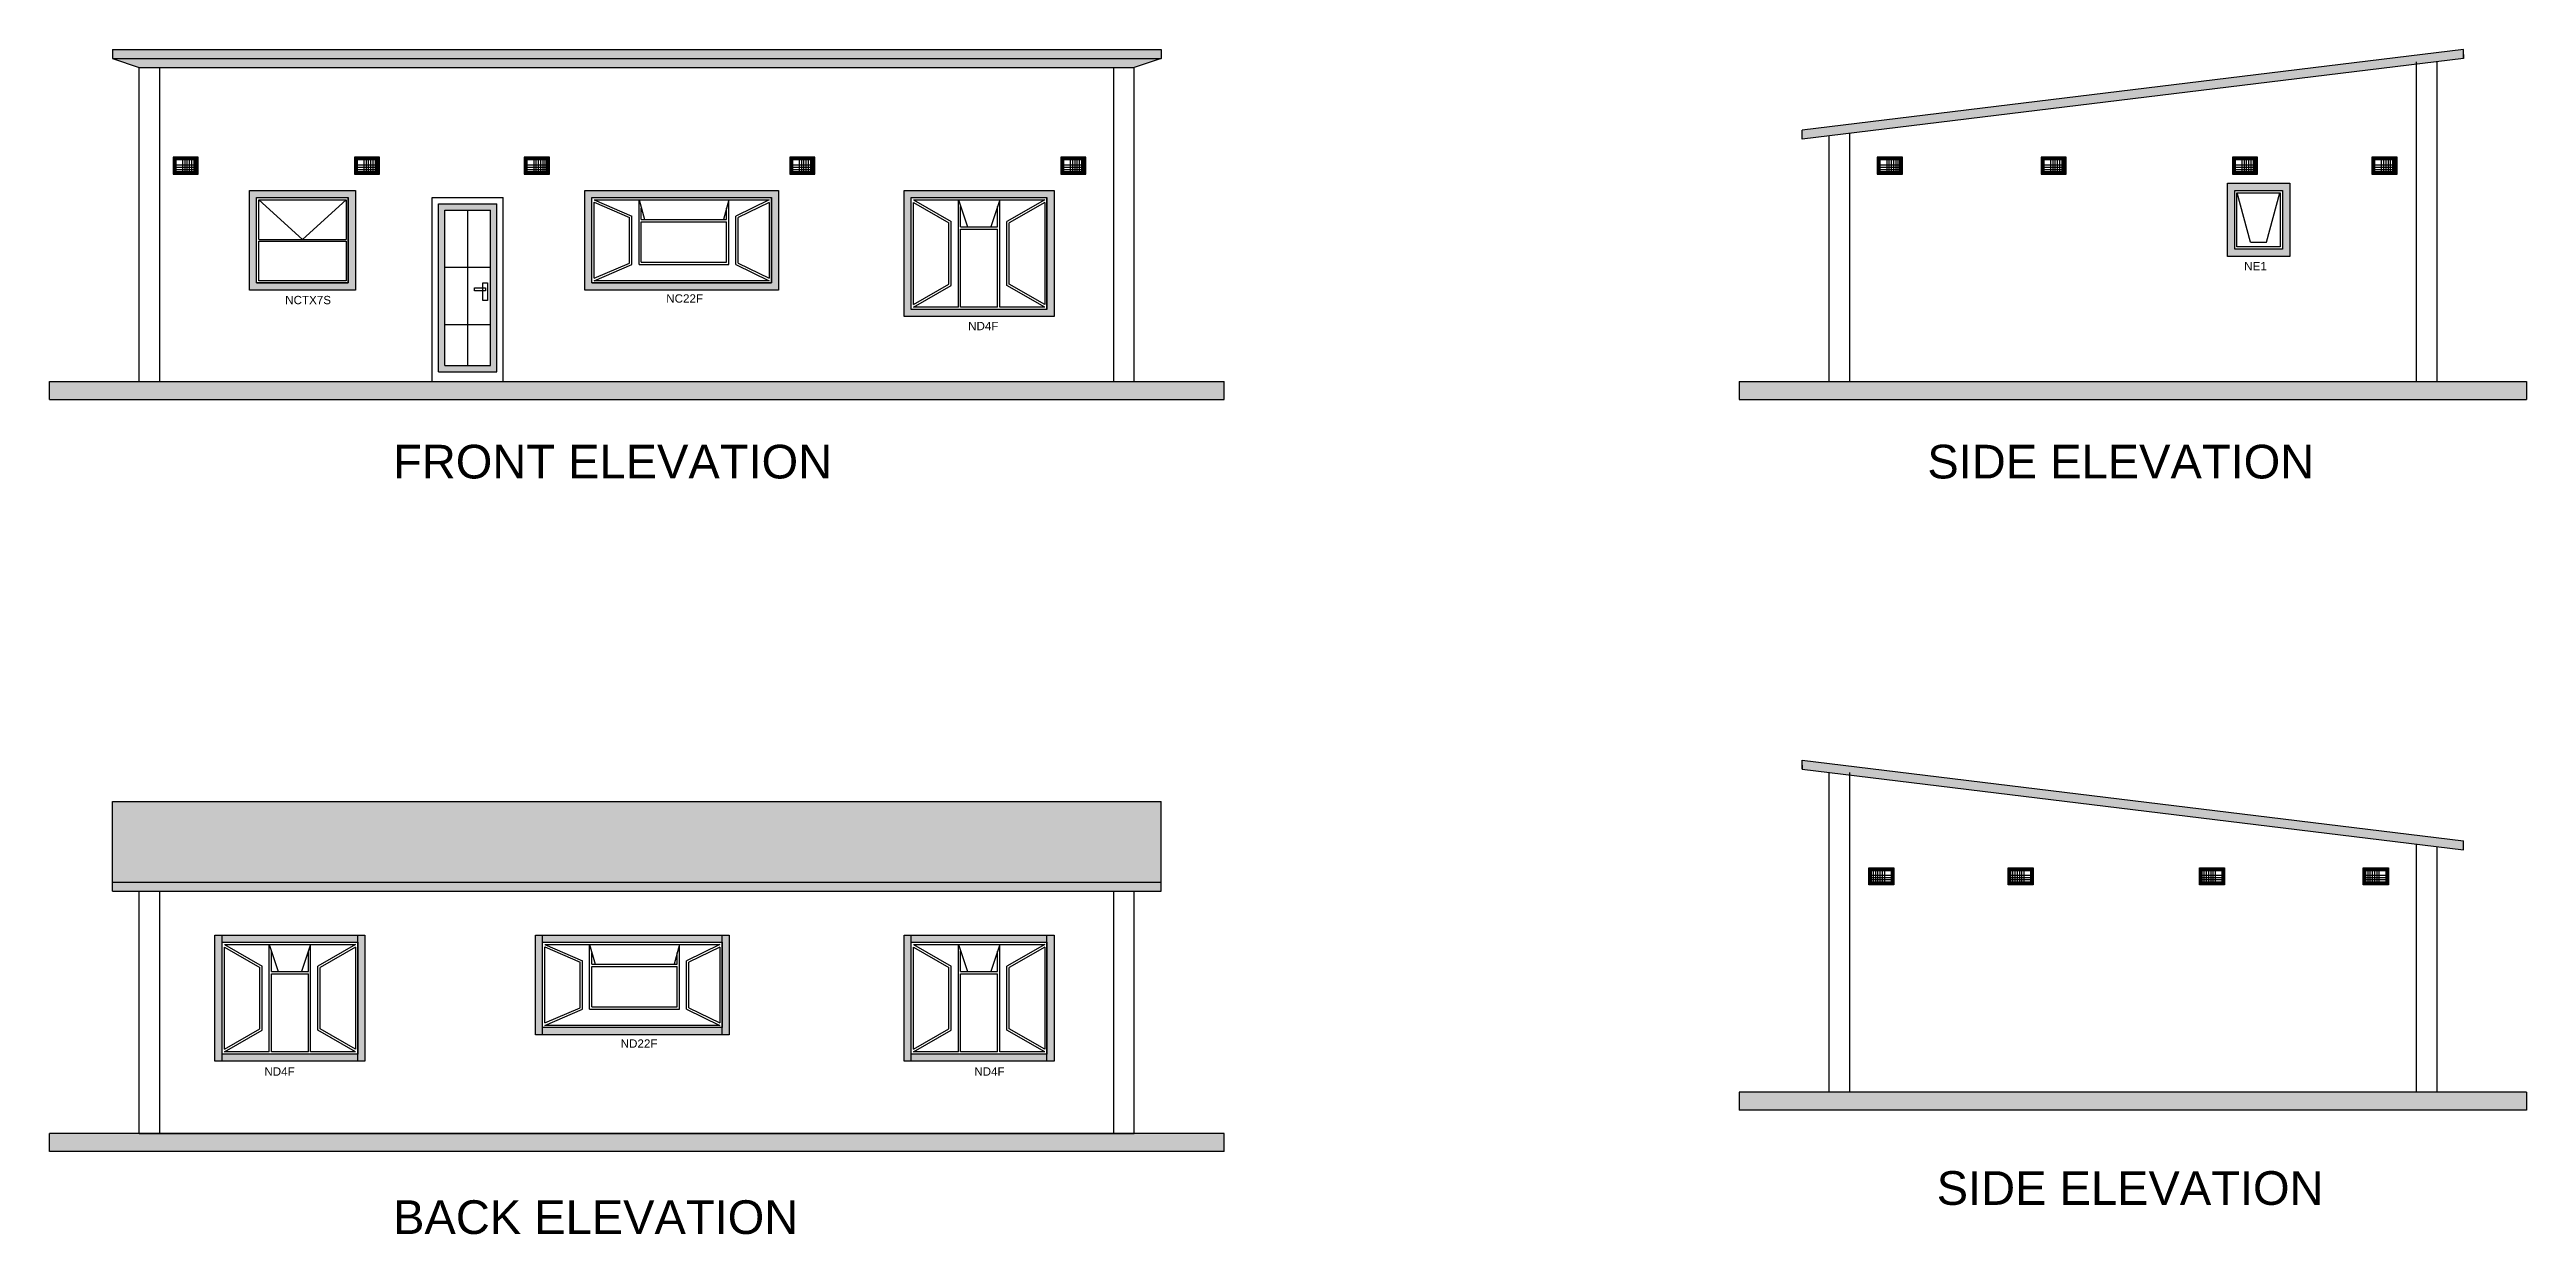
# Model space of a CAD drawing. Header units: millimetres. Extents: x 5556507 to 5811433, y 7824531 to 7923252.
# Drawn here: x 5661789 to 5689386, y 7903103 to 7916304 of the extents above; entities that cross this region are included whole.
import ezdxf

# ---------------------------------------------------------------- set-up
doc = ezdxf.new("R2010")
doc.units = ezdxf.units.MM
for name, color, linetype in [('blocks', 31, 'Continuous'), ('text', 8, 'Continuous'), ('wall hatch', 252, 'Continuous'), ('windows', 22, 'Continuous')]:
    doc.layers.add(name, color=color, linetype=linetype)
doc.styles.get("Standard").update_dxf_attribs({"font": 'arial.ttf'})
pattern_1 = [(50, (56615.24, -1e-08), (182.184669, -15.9390855), [19.05, -209.55]), (355, (56615.24, -1e-08), (-35.2434214, 191.0568452), [15.24, -167.640584]), (100.4514447, (56630.42, -1.33), (146.941247, 175.117752), [16.1900088, -178.0902446]), (46.1842, (56615.24, 50.8), (271.079041, -42.042328), [28.575, -314.325]), (96.6355576, (56637.83, 47.3), (237.404134, 247.4261246), [24.285023, -267.135608]), (351.1841512, (56615.24, 50.8), (237.404134, 247.4261246), [22.859967, -251.459732]), (21, (56640.64, 38.1), (151.6143913, -102.2651982), [19.05, -209.55]), (326, (56640.64, 38.1), (61.8020283, 184.187966), [15.24, -167.64]), (71.451445, (56653.27, 29.58), (213.4164193, 81.922769), [16.1900088, -178.0899376]), (37.5, (56615.237, -1e-08), (3.08860325, 84.55503887), [0, -165.608, 0, -170.18, 0, -168.275]), (7.5, (56615.24, -1e-08), (66.8196625, 100.1805748), [0, -97.028, 0, -161.798, 0, -64.135]), (327.5, (56558.595, -1e-08), (135.59059517, -5.728744), [0, -63.5, 0, -198.12, 0, -262.89]), (317.5, (56533.2, -1e-08), (148.1291814, 25.426491), [0, -82.55, 0, -131.572, 0, -186.69])]

msp = doc.modelspace()

# ---------------------------------------------------------------- texts
at = {"layer": 'text'}
for s, height, p in [('NE1', 92.636, (5686241.241, 7913844.404)), ('NCTX7S', 92.636, (5664414.579, 7913467.313)), ('NC22F', 92.636, (5668659.947, 7913484.624)), ('ND4F', 92.636, (5672023.358, 7913177.72)), ('FRONT ELEVATION', 375.19448, (5665616.373, 7911525.855)), ('SIDE ELEVATION', 375.19448, (5682711.143, 7911525.855)), ('ND22F', 92.636, (5668152.339, 7905183.616)), ('ND4F', 92.636, (5664182.368, 7904872.531)), ('ND4F', 92.636, (5672092.404, 7904872.531)), ('SIDE ELEVATION', 375.19448, (5682815.36, 7903433.021)), ('BACK ELEVATION', 375.19448, (5665616.373, 7903108.563))]:
    msp.add_text(s, height=height, dxfattribs=at).set_placement(p)

# ---------------------------------------------------------------- blocks, each defined once
blk = doc.blocks.new('NCTX7S')
at = {"layer": 'windows'}
for p, q in [((511, 483.3), (25, 925)), ((511, 483.3), (997, 925)), ((25, 483.3), (997, 483.3)), ((25, 466.7), (997, 466.7))]:
    blk.add_line(p, q, dxfattribs=at)
blk.add_lwpolyline([(0, 950), (1022, 950), (1022, 0), (0, 0)], close=True, dxfattribs=at)
for points in [[(25, 483.3), (25, 925), (997, 925), (997, 483.3)], [(997, 466.7), (997, 25), (25, 25), (25, 466.7)]]:
    blk.add_lwpolyline(points, dxfattribs=at)
blk = doc.blocks.new('NC22F')
at = {"layer": 'windows'}
for p, q in [((25, 925), (445, 745)), ((25, 898), (420, 729)), ((525, 205), (525, 925)), ((525, 925), (585, 705)), ((550, 705), (550, 833)), ((1525, 925), (1465, 705)), ((1500, 705), (1500, 833)), ((1525, 205), (1525, 925)), ((1975, 925), (1605, 745)), ((1975, 897), (1630, 729)), ((420, 221), (420, 729)), ((445, 205), (445, 745)), ((550, 705), (1500, 705)), ((550, 230), (550, 680)), ((550, 680), (1500, 680)), ((1500, 230), (1500, 680)), ((1605, 205), (1605, 745)), ((1630, 221), (1630, 729)), ((25, 52), (420, 221)), ((25, 25), (445, 205)), ((525, 205), (1525, 205)), ((550, 230), (1500, 230)), ((1605, 205), (1975, 25)), ((1630, 221), (1975, 53))]:
    blk.add_line(p, q, dxfattribs=at)
blk.add_lwpolyline([(0, 950), (2000, 950), (2000, 0), (0, 0)], close=True, dxfattribs=at)
for points in [[(25, 925), (1975, 925)], [(25, 52), (25, 898)], [(1975, 897), (1975, 53)], [(1975, 25), (25, 25)]]:
    blk.add_lwpolyline(points, dxfattribs=at)
blk = doc.blocks.new('ND4F')
at = {"layer": 'windows'}
for p, q in [((25, 1220), (445, 980)), ((25, 1191), (420, 965)), ((525, 25), (525, 1220)), ((525, 1220), (625, 920)), ((550, 920), (550, 1145)), ((986, 1220), (886, 920)), ((961, 920), (961, 1145)), ((986, 25), (986, 1220)), ((1486, 1220), (1066, 980)), ((1486, 1191), (1091, 965)), ((420, 280), (420, 965)), ((445, 265), (445, 980)), ((550, 920), (961, 920)), ((550, 25), (550, 895)), ((550, 895), (961, 895)), ((961, 25), (961, 895)), ((1066, 265), (1066, 980)), ((1091, 280), (1091, 965)), ((25, 54), (420, 280)), ((1486, 54), (1091, 280)), ((25, 25), (445, 265)), ((1486, 25), (1066, 265))]:
    blk.add_line(p, q, dxfattribs=at)
blk.add_lwpolyline([(0, 1245), (1511, 1245), (1511, 0), (0, 0)], close=True, dxfattribs=at)
for points in [[(25, 1220), (1486, 1220)], [(25, 54), (25, 1191)], [(1486, 1191), (1486, 54)], [(525, 25), (25, 25)], [(961, 25), (550, 25)], [(1486, 25), (986, 25)]]:
    blk.add_lwpolyline(points, dxfattribs=at)
blk = doc.blocks.new('DOOR')
h = blk.add_hatch(color=256)
h.dxf.hatch_style = 1
h.paths.add_polyline_path([(70, 110), (720, 110), (720, 1980), (70, 1980)])
h.paths.add_polyline_path([(140, 1910), (650, 1910), (650, 180), (140, 180)], flags=16)
for p, q in [((0, 0), (0, 2050)), ((0, 2050), (790, 2050)), ((70, 110), (70, 1980)), ((70, 1980), (720, 1980)), ((720, 110), (720, 1980)), ((790, 0), (790, 2050)), ((140, 180), (140, 1910)), ((140, 1910), (650, 1910)), ((395, 1910), (395, 180)), ((650, 180), (650, 1910)), ((140, 1274), (650, 1274)), ((140, 637), (650, 637)), ((0, 70), (0, 110)), ((0, 0), (790, 0)), ((70, 110), (720, 110)), ((140, 180), (650, 180))]:
    blk.add_line(p, q)
blk = doc.blocks.new('NE1')
at = {"layer": 'windows'}
for p, q in [((177, 79), (29, 629)), ((356, 79), (504, 629)), ((177, 79), (356, 79))]:
    blk.add_line(p, q, dxfattribs=at)
for points in [[(0, 654), (533, 654), (533, 0), (0, 0)], [(25, 629), (508, 629), (508, 25), (25, 25)]]:
    blk.add_lwpolyline(points, close=True, dxfattribs=at)

# ---------------------------------------------------------------- hatches: boundary and pattern name
h = msp.add_hatch()
h.set_pattern_fill('_USER', color=1, style=0, pattern_type=0)
h.set_pattern_definition([(0, (56615.2365, -1e-08), (0, 1), [])])
h.paths.add_polyline_path([(5674174.536, 7916304.467), (5662488.736, 7916304.467), (5662488.736, 7916204.467), (5674174.536, 7916204.467)])
for color, points in [(1, [(5688686.436, 7916204.467), (5688686.436, 7916304.467), (5681314.936, 7915404.467), (5681314.936, 7915304.467)]), (1, [(5681314.936, 7908387.296), (5681314.936, 7908287.296), (5688686.436, 7907387.296), (5688686.436, 7907487.296)]), (1, [(5674174.536, 7907028.081), (5674174.536, 7907928.081), (5662488.736, 7907928.081), (5662488.736, 7907028.081)]), (8, [(5662488.736, 7907028.081), (5662488.736, 7906928.081), (5674174.536, 7906928.081), (5674174.536, 7907028.081)])]:
    msp.add_hatch(color=color).paths.add_polyline_path(points)
at = {"true_color": 0x636466}
h = msp.add_hatch(color=251, dxfattribs=at)
h.paths.add_polyline_path([(5663444.726, 7914914.467), (5663164.726, 7914914.467), (5663164.726, 7915104.467), (5663444.726, 7915104.467)])
h.paths.add_polyline_path([(5663414.726, 7914944.467), (5663414.726, 7915074.467), (5663194.726, 7915074.467), (5663194.726, 7914944.467)], flags=16)
h.paths.add_polyline_path([(5663394.726, 7914969.467), (5663394.726, 7915059.467), (5663219.726, 7915059.467), (5663219.726, 7914969.467)], flags=0)
h.paths.add_polyline_path([(5663244.726, 7914994.467), (5663369.726, 7914994.467), (5663369.726, 7915044.467), (5663244.726, 7915044.467)], flags=0)
h.paths.add_polyline_path([(5663394.726, 7914969.467), (5663369.726, 7914969.467), (5663369.726, 7914994.467), (5663394.726, 7914994.467)], flags=0)
h.paths.add_polyline_path([(5663369.726, 7914969.467), (5663344.726, 7914969.467), (5663344.726, 7914994.467), (5663369.726, 7914994.467)], flags=0)
h.paths.add_polyline_path([(5663319.726, 7914969.467), (5663294.726, 7914969.467), (5663294.726, 7914994.467), (5663319.726, 7914994.467)], flags=0)
h.paths.add_polyline_path([(5663344.726, 7914969.467), (5663319.726, 7914969.467), (5663319.726, 7914994.467), (5663344.726, 7914994.467)], flags=0)
h.paths.add_polyline_path([(5663294.726, 7914969.467), (5663269.726, 7914969.467), (5663269.726, 7914994.467), (5663294.726, 7914994.467)], flags=0)
h.paths.add_polyline_path([(5663269.726, 7914969.467), (5663244.726, 7914969.467), (5663244.726, 7914994.467), (5663269.726, 7914994.467)], flags=0)
h.paths.add_polyline_path([(5663244.726, 7914969.467), (5663219.726, 7914969.467), (5663219.726, 7914994.467), (5663244.726, 7914994.467)], flags=0)
h.paths.add_polyline_path([(5663244.726, 7914994.467), (5663219.726, 7914994.467), (5663219.726, 7915019.467), (5663244.726, 7915019.467)], flags=0)
h.paths.add_polyline_path([(5663244.726, 7915019.467), (5663219.726, 7915019.467), (5663219.726, 7915044.467), (5663244.726, 7915044.467)], flags=0)
h.paths.add_polyline_path([(5663244.726, 7915044.467), (5663219.726, 7915044.467), (5663219.726, 7915059.467), (5663244.726, 7915059.467)], flags=0)
h.paths.add_polyline_path([(5663269.726, 7915044.467), (5663244.726, 7915044.467), (5663244.726, 7915059.467), (5663269.726, 7915059.467)], flags=0)
h.paths.add_polyline_path([(5663294.726, 7915044.467), (5663269.726, 7915044.467), (5663269.726, 7915059.467), (5663294.726, 7915059.467)], flags=0)
h.paths.add_polyline_path([(5663319.726, 7915044.467), (5663294.726, 7915044.467), (5663294.726, 7915059.467), (5663319.726, 7915059.467)], flags=0)
h.paths.add_polyline_path([(5663344.726, 7915044.467), (5663319.726, 7915044.467), (5663319.726, 7915059.467), (5663344.726, 7915059.467)], flags=0)
h.paths.add_polyline_path([(5663369.726, 7915044.467), (5663344.726, 7915044.467), (5663344.726, 7915059.467), (5663369.726, 7915059.467)], flags=0)
h.paths.add_polyline_path([(5663394.726, 7915044.467), (5663369.726, 7915044.467), (5663369.726, 7915059.467), (5663394.726, 7915059.467)], flags=0)
h.paths.add_polyline_path([(5663394.726, 7915019.467), (5663369.726, 7915019.467), (5663369.726, 7915044.467), (5663394.726, 7915044.467)], flags=0)
h.paths.add_polyline_path([(5663394.726, 7914994.467), (5663369.726, 7914994.467), (5663369.726, 7915019.467), (5663394.726, 7915019.467)], flags=0)
h = msp.add_hatch(color=251, dxfattribs=at)
h.paths.add_polyline_path([(5665465.052, 7914914.467), (5665185.052, 7914914.467), (5665185.052, 7915104.467), (5665465.052, 7915104.467)])
h.paths.add_polyline_path([(5665435.052, 7914944.467), (5665435.052, 7915074.467), (5665215.052, 7915074.467), (5665215.052, 7914944.467)], flags=16)
h.paths.add_polyline_path([(5665415.052, 7914969.467), (5665415.052, 7915059.467), (5665240.052, 7915059.467), (5665240.052, 7914969.467)], flags=0)
h.paths.add_polyline_path([(5665265.052, 7914994.467), (5665390.052, 7914994.467), (5665390.052, 7915044.467), (5665265.052, 7915044.467)], flags=0)
h.paths.add_polyline_path([(5665415.052, 7914969.467), (5665390.052, 7914969.467), (5665390.052, 7914994.467), (5665415.052, 7914994.467)], flags=0)
h.paths.add_polyline_path([(5665390.052, 7914969.467), (5665365.052, 7914969.467), (5665365.052, 7914994.467), (5665390.052, 7914994.467)], flags=0)
h.paths.add_polyline_path([(5665340.052, 7914969.467), (5665315.052, 7914969.467), (5665315.052, 7914994.467), (5665340.052, 7914994.467)], flags=0)
h.paths.add_polyline_path([(5665365.052, 7914969.467), (5665340.052, 7914969.467), (5665340.052, 7914994.467), (5665365.052, 7914994.467)], flags=0)
h.paths.add_polyline_path([(5665315.052, 7914969.467), (5665290.052, 7914969.467), (5665290.052, 7914994.467), (5665315.052, 7914994.467)], flags=0)
h.paths.add_polyline_path([(5665290.052, 7914969.467), (5665265.052, 7914969.467), (5665265.052, 7914994.467), (5665290.052, 7914994.467)], flags=0)
h.paths.add_polyline_path([(5665265.052, 7914969.467), (5665240.052, 7914969.467), (5665240.052, 7914994.467), (5665265.052, 7914994.467)], flags=0)
h.paths.add_polyline_path([(5665265.052, 7914994.467), (5665240.052, 7914994.467), (5665240.052, 7915019.467), (5665265.052, 7915019.467)], flags=0)
h.paths.add_polyline_path([(5665265.052, 7915019.467), (5665240.052, 7915019.467), (5665240.052, 7915044.467), (5665265.052, 7915044.467)], flags=0)
h.paths.add_polyline_path([(5665265.052, 7915044.467), (5665240.052, 7915044.467), (5665240.052, 7915059.467), (5665265.052, 7915059.467)], flags=0)
h.paths.add_polyline_path([(5665290.052, 7915044.467), (5665265.052, 7915044.467), (5665265.052, 7915059.467), (5665290.052, 7915059.467)], flags=0)
h.paths.add_polyline_path([(5665315.052, 7915044.467), (5665290.052, 7915044.467), (5665290.052, 7915059.467), (5665315.052, 7915059.467)], flags=0)
h.paths.add_polyline_path([(5665340.052, 7915044.467), (5665315.052, 7915044.467), (5665315.052, 7915059.467), (5665340.052, 7915059.467)], flags=0)
h.paths.add_polyline_path([(5665365.052, 7915044.467), (5665340.052, 7915044.467), (5665340.052, 7915059.467), (5665365.052, 7915059.467)], flags=0)
h.paths.add_polyline_path([(5665390.052, 7915044.467), (5665365.052, 7915044.467), (5665365.052, 7915059.467), (5665390.052, 7915059.467)], flags=0)
h.paths.add_polyline_path([(5665415.052, 7915044.467), (5665390.052, 7915044.467), (5665390.052, 7915059.467), (5665415.052, 7915059.467)], flags=0)
h.paths.add_polyline_path([(5665415.052, 7915019.467), (5665390.052, 7915019.467), (5665390.052, 7915044.467), (5665415.052, 7915044.467)], flags=0)
h.paths.add_polyline_path([(5665415.052, 7914994.467), (5665390.052, 7914994.467), (5665390.052, 7915019.467), (5665415.052, 7915019.467)], flags=0)
h = msp.add_hatch(color=251, dxfattribs=at)
h.paths.add_polyline_path([(5667358.473, 7914914.467), (5667078.473, 7914914.467), (5667078.473, 7915104.467), (5667358.473, 7915104.467)])
h.paths.add_polyline_path([(5667328.473, 7914944.467), (5667328.473, 7915074.467), (5667108.473, 7915074.467), (5667108.473, 7914944.467)], flags=16)
h.paths.add_polyline_path([(5667308.473, 7914969.467), (5667308.473, 7915059.467), (5667133.473, 7915059.467), (5667133.473, 7914969.467)], flags=0)
h.paths.add_polyline_path([(5667158.473, 7914994.467), (5667283.473, 7914994.467), (5667283.473, 7915044.467), (5667158.473, 7915044.467)], flags=0)
h.paths.add_polyline_path([(5667308.473, 7914969.467), (5667283.473, 7914969.467), (5667283.473, 7914994.467), (5667308.473, 7914994.467)], flags=0)
h.paths.add_polyline_path([(5667283.473, 7914969.467), (5667258.473, 7914969.467), (5667258.473, 7914994.467), (5667283.473, 7914994.467)], flags=0)
h.paths.add_polyline_path([(5667233.473, 7914969.467), (5667208.473, 7914969.467), (5667208.473, 7914994.467), (5667233.473, 7914994.467)], flags=0)
h.paths.add_polyline_path([(5667258.473, 7914969.467), (5667233.473, 7914969.467), (5667233.473, 7914994.467), (5667258.473, 7914994.467)], flags=0)
h.paths.add_polyline_path([(5667208.473, 7914969.467), (5667183.473, 7914969.467), (5667183.473, 7914994.467), (5667208.473, 7914994.467)], flags=0)
h.paths.add_polyline_path([(5667183.473, 7914969.467), (5667158.473, 7914969.467), (5667158.473, 7914994.467), (5667183.473, 7914994.467)], flags=0)
h.paths.add_polyline_path([(5667158.473, 7914969.467), (5667133.473, 7914969.467), (5667133.473, 7914994.467), (5667158.473, 7914994.467)], flags=0)
h.paths.add_polyline_path([(5667158.473, 7914994.467), (5667133.473, 7914994.467), (5667133.473, 7915019.467), (5667158.473, 7915019.467)], flags=0)
h.paths.add_polyline_path([(5667158.473, 7915019.467), (5667133.473, 7915019.467), (5667133.473, 7915044.467), (5667158.473, 7915044.467)], flags=0)
h.paths.add_polyline_path([(5667158.473, 7915044.467), (5667133.473, 7915044.467), (5667133.473, 7915059.467), (5667158.473, 7915059.467)], flags=0)
h.paths.add_polyline_path([(5667183.473, 7915044.467), (5667158.473, 7915044.467), (5667158.473, 7915059.467), (5667183.473, 7915059.467)], flags=0)
h.paths.add_polyline_path([(5667208.473, 7915044.467), (5667183.473, 7915044.467), (5667183.473, 7915059.467), (5667208.473, 7915059.467)], flags=0)
h.paths.add_polyline_path([(5667233.473, 7915044.467), (5667208.473, 7915044.467), (5667208.473, 7915059.467), (5667233.473, 7915059.467)], flags=0)
h.paths.add_polyline_path([(5667258.473, 7915044.467), (5667233.473, 7915044.467), (5667233.473, 7915059.467), (5667258.473, 7915059.467)], flags=0)
h.paths.add_polyline_path([(5667283.473, 7915044.467), (5667258.473, 7915044.467), (5667258.473, 7915059.467), (5667283.473, 7915059.467)], flags=0)
h.paths.add_polyline_path([(5667308.473, 7915044.467), (5667283.473, 7915044.467), (5667283.473, 7915059.467), (5667308.473, 7915059.467)], flags=0)
h.paths.add_polyline_path([(5667308.473, 7915019.467), (5667283.473, 7915019.467), (5667283.473, 7915044.467), (5667308.473, 7915044.467)], flags=0)
h.paths.add_polyline_path([(5667308.473, 7914994.467), (5667283.473, 7914994.467), (5667283.473, 7915019.467), (5667308.473, 7915019.467)], flags=0)
h = msp.add_hatch(color=251, dxfattribs=at)
h.paths.add_polyline_path([(5670315.525, 7914914.467), (5670035.525, 7914914.467), (5670035.525, 7915104.467), (5670315.525, 7915104.467)])
h.paths.add_polyline_path([(5670285.525, 7914944.467), (5670285.525, 7915074.467), (5670065.525, 7915074.467), (5670065.525, 7914944.467)], flags=16)
h.paths.add_polyline_path([(5670265.525, 7914969.467), (5670265.525, 7915059.467), (5670090.525, 7915059.467), (5670090.525, 7914969.467)], flags=0)
h.paths.add_polyline_path([(5670115.525, 7914994.467), (5670240.525, 7914994.467), (5670240.525, 7915044.467), (5670115.525, 7915044.467)], flags=0)
h.paths.add_polyline_path([(5670265.525, 7914969.467), (5670240.525, 7914969.467), (5670240.525, 7914994.467), (5670265.525, 7914994.467)], flags=0)
h.paths.add_polyline_path([(5670240.525, 7914969.467), (5670215.525, 7914969.467), (5670215.525, 7914994.467), (5670240.525, 7914994.467)], flags=0)
h.paths.add_polyline_path([(5670190.525, 7914969.467), (5670165.525, 7914969.467), (5670165.525, 7914994.467), (5670190.525, 7914994.467)], flags=0)
h.paths.add_polyline_path([(5670215.525, 7914969.467), (5670190.525, 7914969.467), (5670190.525, 7914994.467), (5670215.525, 7914994.467)], flags=0)
h.paths.add_polyline_path([(5670165.525, 7914969.467), (5670140.525, 7914969.467), (5670140.525, 7914994.467), (5670165.525, 7914994.467)], flags=0)
h.paths.add_polyline_path([(5670140.525, 7914969.467), (5670115.525, 7914969.467), (5670115.525, 7914994.467), (5670140.525, 7914994.467)], flags=0)
h.paths.add_polyline_path([(5670115.525, 7914969.467), (5670090.525, 7914969.467), (5670090.525, 7914994.467), (5670115.525, 7914994.467)], flags=0)
h.paths.add_polyline_path([(5670115.525, 7914994.467), (5670090.525, 7914994.467), (5670090.525, 7915019.467), (5670115.525, 7915019.467)], flags=0)
h.paths.add_polyline_path([(5670115.525, 7915019.467), (5670090.525, 7915019.467), (5670090.525, 7915044.467), (5670115.525, 7915044.467)], flags=0)
h.paths.add_polyline_path([(5670115.525, 7915044.467), (5670090.525, 7915044.467), (5670090.525, 7915059.467), (5670115.525, 7915059.467)], flags=0)
h.paths.add_polyline_path([(5670140.525, 7915044.467), (5670115.525, 7915044.467), (5670115.525, 7915059.467), (5670140.525, 7915059.467)], flags=0)
h.paths.add_polyline_path([(5670165.525, 7915044.467), (5670140.525, 7915044.467), (5670140.525, 7915059.467), (5670165.525, 7915059.467)], flags=0)
h.paths.add_polyline_path([(5670190.525, 7915044.467), (5670165.525, 7915044.467), (5670165.525, 7915059.467), (5670190.525, 7915059.467)], flags=0)
h.paths.add_polyline_path([(5670215.525, 7915044.467), (5670190.525, 7915044.467), (5670190.525, 7915059.467), (5670215.525, 7915059.467)], flags=0)
h.paths.add_polyline_path([(5670240.525, 7915044.467), (5670215.525, 7915044.467), (5670215.525, 7915059.467), (5670240.525, 7915059.467)], flags=0)
h.paths.add_polyline_path([(5670265.525, 7915044.467), (5670240.525, 7915044.467), (5670240.525, 7915059.467), (5670265.525, 7915059.467)], flags=0)
h.paths.add_polyline_path([(5670265.525, 7915019.467), (5670240.525, 7915019.467), (5670240.525, 7915044.467), (5670265.525, 7915044.467)], flags=0)
h.paths.add_polyline_path([(5670265.525, 7914994.467), (5670240.525, 7914994.467), (5670240.525, 7915019.467), (5670265.525, 7915019.467)], flags=0)
h = msp.add_hatch(color=251, dxfattribs=at)
h.paths.add_polyline_path([(5673336.161, 7914914.467), (5673056.161, 7914914.467), (5673056.161, 7915104.467), (5673336.161, 7915104.467)])
h.paths.add_polyline_path([(5673306.161, 7914944.467), (5673306.161, 7915074.467), (5673086.161, 7915074.467), (5673086.161, 7914944.467)], flags=16)
h.paths.add_polyline_path([(5673286.161, 7914969.467), (5673286.161, 7915059.467), (5673111.161, 7915059.467), (5673111.161, 7914969.467)], flags=0)
h.paths.add_polyline_path([(5673136.161, 7914994.467), (5673261.161, 7914994.467), (5673261.161, 7915044.467), (5673136.161, 7915044.467)], flags=0)
h.paths.add_polyline_path([(5673286.161, 7914969.467), (5673261.161, 7914969.467), (5673261.161, 7914994.467), (5673286.161, 7914994.467)], flags=0)
h.paths.add_polyline_path([(5673261.161, 7914969.467), (5673236.161, 7914969.467), (5673236.161, 7914994.467), (5673261.161, 7914994.467)], flags=0)
h.paths.add_polyline_path([(5673211.161, 7914969.467), (5673186.161, 7914969.467), (5673186.161, 7914994.467), (5673211.161, 7914994.467)], flags=0)
h.paths.add_polyline_path([(5673236.161, 7914969.467), (5673211.161, 7914969.467), (5673211.161, 7914994.467), (5673236.161, 7914994.467)], flags=0)
h.paths.add_polyline_path([(5673186.161, 7914969.467), (5673161.161, 7914969.467), (5673161.161, 7914994.467), (5673186.161, 7914994.467)], flags=0)
h.paths.add_polyline_path([(5673161.161, 7914969.467), (5673136.161, 7914969.467), (5673136.161, 7914994.467), (5673161.161, 7914994.467)], flags=0)
h.paths.add_polyline_path([(5673136.161, 7914969.467), (5673111.161, 7914969.467), (5673111.161, 7914994.467), (5673136.161, 7914994.467)], flags=0)
h.paths.add_polyline_path([(5673136.161, 7914994.467), (5673111.161, 7914994.467), (5673111.161, 7915019.467), (5673136.161, 7915019.467)], flags=0)
h.paths.add_polyline_path([(5673136.161, 7915019.467), (5673111.161, 7915019.467), (5673111.161, 7915044.467), (5673136.161, 7915044.467)], flags=0)
h.paths.add_polyline_path([(5673136.161, 7915044.467), (5673111.161, 7915044.467), (5673111.161, 7915059.467), (5673136.161, 7915059.467)], flags=0)
h.paths.add_polyline_path([(5673161.161, 7915044.467), (5673136.161, 7915044.467), (5673136.161, 7915059.467), (5673161.161, 7915059.467)], flags=0)
h.paths.add_polyline_path([(5673186.161, 7915044.467), (5673161.161, 7915044.467), (5673161.161, 7915059.467), (5673186.161, 7915059.467)], flags=0)
h.paths.add_polyline_path([(5673211.161, 7915044.467), (5673186.161, 7915044.467), (5673186.161, 7915059.467), (5673211.161, 7915059.467)], flags=0)
h.paths.add_polyline_path([(5673236.161, 7915044.467), (5673211.161, 7915044.467), (5673211.161, 7915059.467), (5673236.161, 7915059.467)], flags=0)
h.paths.add_polyline_path([(5673261.161, 7915044.467), (5673236.161, 7915044.467), (5673236.161, 7915059.467), (5673261.161, 7915059.467)], flags=0)
h.paths.add_polyline_path([(5673286.161, 7915044.467), (5673261.161, 7915044.467), (5673261.161, 7915059.467), (5673286.161, 7915059.467)], flags=0)
h.paths.add_polyline_path([(5673286.161, 7915019.467), (5673261.161, 7915019.467), (5673261.161, 7915044.467), (5673286.161, 7915044.467)], flags=0)
h.paths.add_polyline_path([(5673286.161, 7914994.467), (5673261.161, 7914994.467), (5673261.161, 7915019.467), (5673286.161, 7915019.467)], flags=0)
h = msp.add_hatch(color=251, dxfattribs=at)
h.paths.add_polyline_path([(5682433.514, 7914914.467), (5682153.514, 7914914.467), (5682153.514, 7915104.467), (5682433.514, 7915104.467)])
h.paths.add_polyline_path([(5682403.514, 7914944.467), (5682403.514, 7915074.467), (5682183.514, 7915074.467), (5682183.514, 7914944.467)], flags=16)
h.paths.add_polyline_path([(5682383.514, 7914969.467), (5682383.514, 7915059.467), (5682208.514, 7915059.467), (5682208.514, 7914969.467)], flags=0)
h.paths.add_polyline_path([(5682233.514, 7914994.467), (5682358.514, 7914994.467), (5682358.514, 7915044.467), (5682233.514, 7915044.467)], flags=0)
h.paths.add_polyline_path([(5682383.514, 7914969.467), (5682358.514, 7914969.467), (5682358.514, 7914994.467), (5682383.514, 7914994.467)], flags=0)
h.paths.add_polyline_path([(5682358.514, 7914969.467), (5682333.514, 7914969.467), (5682333.514, 7914994.467), (5682358.514, 7914994.467)], flags=0)
h.paths.add_polyline_path([(5682308.514, 7914969.467), (5682283.514, 7914969.467), (5682283.514, 7914994.467), (5682308.514, 7914994.467)], flags=0)
h.paths.add_polyline_path([(5682333.514, 7914969.467), (5682308.514, 7914969.467), (5682308.514, 7914994.467), (5682333.514, 7914994.467)], flags=0)
h.paths.add_polyline_path([(5682283.514, 7914969.467), (5682258.514, 7914969.467), (5682258.514, 7914994.467), (5682283.514, 7914994.467)], flags=0)
h.paths.add_polyline_path([(5682258.514, 7914969.467), (5682233.514, 7914969.467), (5682233.514, 7914994.467), (5682258.514, 7914994.467)], flags=0)
h.paths.add_polyline_path([(5682233.514, 7914969.467), (5682208.514, 7914969.467), (5682208.514, 7914994.467), (5682233.514, 7914994.467)], flags=0)
h.paths.add_polyline_path([(5682233.514, 7914994.467), (5682208.514, 7914994.467), (5682208.514, 7915019.467), (5682233.514, 7915019.467)], flags=0)
h.paths.add_polyline_path([(5682233.514, 7915019.467), (5682208.514, 7915019.467), (5682208.514, 7915044.467), (5682233.514, 7915044.467)], flags=0)
h.paths.add_polyline_path([(5682233.514, 7915044.467), (5682208.514, 7915044.467), (5682208.514, 7915059.467), (5682233.514, 7915059.467)], flags=0)
h.paths.add_polyline_path([(5682258.514, 7915044.467), (5682233.514, 7915044.467), (5682233.514, 7915059.467), (5682258.514, 7915059.467)], flags=0)
h.paths.add_polyline_path([(5682283.514, 7915044.467), (5682258.514, 7915044.467), (5682258.514, 7915059.467), (5682283.514, 7915059.467)], flags=0)
h.paths.add_polyline_path([(5682308.514, 7915044.467), (5682283.514, 7915044.467), (5682283.514, 7915059.467), (5682308.514, 7915059.467)], flags=0)
h.paths.add_polyline_path([(5682333.514, 7915044.467), (5682308.514, 7915044.467), (5682308.514, 7915059.467), (5682333.514, 7915059.467)], flags=0)
h.paths.add_polyline_path([(5682358.514, 7915044.467), (5682333.514, 7915044.467), (5682333.514, 7915059.467), (5682358.514, 7915059.467)], flags=0)
h.paths.add_polyline_path([(5682383.514, 7915044.467), (5682358.514, 7915044.467), (5682358.514, 7915059.467), (5682383.514, 7915059.467)], flags=0)
h.paths.add_polyline_path([(5682383.514, 7915019.467), (5682358.514, 7915019.467), (5682358.514, 7915044.467), (5682383.514, 7915044.467)], flags=0)
h.paths.add_polyline_path([(5682383.514, 7914994.467), (5682358.514, 7914994.467), (5682358.514, 7915019.467), (5682383.514, 7915019.467)], flags=0)
h = msp.add_hatch(color=251, dxfattribs=at)
h.paths.add_polyline_path([(5684258.066, 7914914.467), (5683978.066, 7914914.467), (5683978.066, 7915104.467), (5684258.066, 7915104.467)])
h.paths.add_polyline_path([(5684228.066, 7914944.467), (5684228.066, 7915074.467), (5684008.066, 7915074.467), (5684008.066, 7914944.467)], flags=16)
h.paths.add_polyline_path([(5684208.066, 7914969.467), (5684208.066, 7915059.467), (5684033.066, 7915059.467), (5684033.066, 7914969.467)], flags=0)
h.paths.add_polyline_path([(5684058.066, 7914994.467), (5684183.066, 7914994.467), (5684183.066, 7915044.467), (5684058.066, 7915044.467)], flags=0)
h.paths.add_polyline_path([(5684208.066, 7914969.467), (5684183.066, 7914969.467), (5684183.066, 7914994.467), (5684208.066, 7914994.467)], flags=0)
h.paths.add_polyline_path([(5684183.066, 7914969.467), (5684158.066, 7914969.467), (5684158.066, 7914994.467), (5684183.066, 7914994.467)], flags=0)
h.paths.add_polyline_path([(5684133.066, 7914969.467), (5684108.066, 7914969.467), (5684108.066, 7914994.467), (5684133.066, 7914994.467)], flags=0)
h.paths.add_polyline_path([(5684158.066, 7914969.467), (5684133.066, 7914969.467), (5684133.066, 7914994.467), (5684158.066, 7914994.467)], flags=0)
h.paths.add_polyline_path([(5684108.066, 7914969.467), (5684083.066, 7914969.467), (5684083.066, 7914994.467), (5684108.066, 7914994.467)], flags=0)
h.paths.add_polyline_path([(5684083.066, 7914969.467), (5684058.066, 7914969.467), (5684058.066, 7914994.467), (5684083.066, 7914994.467)], flags=0)
h.paths.add_polyline_path([(5684058.066, 7914969.467), (5684033.066, 7914969.467), (5684033.066, 7914994.467), (5684058.066, 7914994.467)], flags=0)
h.paths.add_polyline_path([(5684058.066, 7914994.467), (5684033.066, 7914994.467), (5684033.066, 7915019.467), (5684058.066, 7915019.467)], flags=0)
h.paths.add_polyline_path([(5684058.066, 7915019.467), (5684033.066, 7915019.467), (5684033.066, 7915044.467), (5684058.066, 7915044.467)], flags=0)
h.paths.add_polyline_path([(5684058.066, 7915044.467), (5684033.066, 7915044.467), (5684033.066, 7915059.467), (5684058.066, 7915059.467)], flags=0)
h.paths.add_polyline_path([(5684083.066, 7915044.467), (5684058.066, 7915044.467), (5684058.066, 7915059.467), (5684083.066, 7915059.467)], flags=0)
h.paths.add_polyline_path([(5684108.066, 7915044.467), (5684083.066, 7915044.467), (5684083.066, 7915059.467), (5684108.066, 7915059.467)], flags=0)
h.paths.add_polyline_path([(5684133.066, 7915044.467), (5684108.066, 7915044.467), (5684108.066, 7915059.467), (5684133.066, 7915059.467)], flags=0)
h.paths.add_polyline_path([(5684158.066, 7915044.467), (5684133.066, 7915044.467), (5684133.066, 7915059.467), (5684158.066, 7915059.467)], flags=0)
h.paths.add_polyline_path([(5684183.066, 7915044.467), (5684158.066, 7915044.467), (5684158.066, 7915059.467), (5684183.066, 7915059.467)], flags=0)
h.paths.add_polyline_path([(5684208.066, 7915044.467), (5684183.066, 7915044.467), (5684183.066, 7915059.467), (5684208.066, 7915059.467)], flags=0)
h.paths.add_polyline_path([(5684208.066, 7915019.467), (5684183.066, 7915019.467), (5684183.066, 7915044.467), (5684208.066, 7915044.467)], flags=0)
h.paths.add_polyline_path([(5684208.066, 7914994.467), (5684183.066, 7914994.467), (5684183.066, 7915019.467), (5684208.066, 7915019.467)], flags=0)
h = msp.add_hatch(color=251, dxfattribs=at)
h.paths.add_polyline_path([(5686389.968, 7914914.467), (5686109.968, 7914914.467), (5686109.968, 7915104.467), (5686389.968, 7915104.467)])
h.paths.add_polyline_path([(5686359.968, 7914944.467), (5686359.968, 7915074.467), (5686139.968, 7915074.467), (5686139.968, 7914944.467)], flags=16)
h.paths.add_polyline_path([(5686339.968, 7914969.467), (5686339.968, 7915059.467), (5686164.968, 7915059.467), (5686164.968, 7914969.467)], flags=0)
h.paths.add_polyline_path([(5686189.968, 7914994.467), (5686314.968, 7914994.467), (5686314.968, 7915044.467), (5686189.968, 7915044.467)], flags=0)
h.paths.add_polyline_path([(5686339.968, 7914969.467), (5686314.968, 7914969.467), (5686314.968, 7914994.467), (5686339.968, 7914994.467)], flags=0)
h.paths.add_polyline_path([(5686314.968, 7914969.467), (5686289.968, 7914969.467), (5686289.968, 7914994.467), (5686314.968, 7914994.467)], flags=0)
h.paths.add_polyline_path([(5686264.968, 7914969.467), (5686239.968, 7914969.467), (5686239.968, 7914994.467), (5686264.968, 7914994.467)], flags=0)
h.paths.add_polyline_path([(5686289.968, 7914969.467), (5686264.968, 7914969.467), (5686264.968, 7914994.467), (5686289.968, 7914994.467)], flags=0)
h.paths.add_polyline_path([(5686239.968, 7914969.467), (5686214.968, 7914969.467), (5686214.968, 7914994.467), (5686239.968, 7914994.467)], flags=0)
h.paths.add_polyline_path([(5686214.968, 7914969.467), (5686189.968, 7914969.467), (5686189.968, 7914994.467), (5686214.968, 7914994.467)], flags=0)
h.paths.add_polyline_path([(5686189.968, 7914969.467), (5686164.968, 7914969.467), (5686164.968, 7914994.467), (5686189.968, 7914994.467)], flags=0)
h.paths.add_polyline_path([(5686189.968, 7914994.467), (5686164.968, 7914994.467), (5686164.968, 7915019.467), (5686189.968, 7915019.467)], flags=0)
h.paths.add_polyline_path([(5686189.968, 7915019.467), (5686164.968, 7915019.467), (5686164.968, 7915044.467), (5686189.968, 7915044.467)], flags=0)
h.paths.add_polyline_path([(5686189.968, 7915044.467), (5686164.968, 7915044.467), (5686164.968, 7915059.467), (5686189.968, 7915059.467)], flags=0)
h.paths.add_polyline_path([(5686214.968, 7915044.467), (5686189.968, 7915044.467), (5686189.968, 7915059.467), (5686214.968, 7915059.467)], flags=0)
h.paths.add_polyline_path([(5686239.968, 7915044.467), (5686214.968, 7915044.467), (5686214.968, 7915059.467), (5686239.968, 7915059.467)], flags=0)
h.paths.add_polyline_path([(5686264.968, 7915044.467), (5686239.968, 7915044.467), (5686239.968, 7915059.467), (5686264.968, 7915059.467)], flags=0)
h.paths.add_polyline_path([(5686289.968, 7915044.467), (5686264.968, 7915044.467), (5686264.968, 7915059.467), (5686289.968, 7915059.467)], flags=0)
h.paths.add_polyline_path([(5686314.968, 7915044.467), (5686289.968, 7915044.467), (5686289.968, 7915059.467), (5686314.968, 7915059.467)], flags=0)
h.paths.add_polyline_path([(5686339.968, 7915044.467), (5686314.968, 7915044.467), (5686314.968, 7915059.467), (5686339.968, 7915059.467)], flags=0)
h.paths.add_polyline_path([(5686339.968, 7915019.467), (5686314.968, 7915019.467), (5686314.968, 7915044.467), (5686339.968, 7915044.467)], flags=0)
h.paths.add_polyline_path([(5686339.968, 7914994.467), (5686314.968, 7914994.467), (5686314.968, 7915019.467), (5686339.968, 7915019.467)], flags=0)
h = msp.add_hatch(color=251, dxfattribs=at)
h.paths.add_polyline_path([(5687943.986, 7914914.467), (5687663.986, 7914914.467), (5687663.986, 7915104.467), (5687943.986, 7915104.467)])
h.paths.add_polyline_path([(5687913.986, 7914944.467), (5687913.986, 7915074.467), (5687693.986, 7915074.467), (5687693.986, 7914944.467)], flags=16)
h.paths.add_polyline_path([(5687893.986, 7914969.467), (5687893.986, 7915059.467), (5687718.986, 7915059.467), (5687718.986, 7914969.467)], flags=0)
h.paths.add_polyline_path([(5687743.986, 7914994.467), (5687868.986, 7914994.467), (5687868.986, 7915044.467), (5687743.986, 7915044.467)], flags=0)
h.paths.add_polyline_path([(5687893.986, 7914969.467), (5687868.986, 7914969.467), (5687868.986, 7914994.467), (5687893.986, 7914994.467)], flags=0)
h.paths.add_polyline_path([(5687868.986, 7914969.467), (5687843.986, 7914969.467), (5687843.986, 7914994.467), (5687868.986, 7914994.467)], flags=0)
h.paths.add_polyline_path([(5687818.986, 7914969.467), (5687793.986, 7914969.467), (5687793.986, 7914994.467), (5687818.986, 7914994.467)], flags=0)
h.paths.add_polyline_path([(5687843.986, 7914969.467), (5687818.986, 7914969.467), (5687818.986, 7914994.467), (5687843.986, 7914994.467)], flags=0)
h.paths.add_polyline_path([(5687793.986, 7914969.467), (5687768.986, 7914969.467), (5687768.986, 7914994.467), (5687793.986, 7914994.467)], flags=0)
h.paths.add_polyline_path([(5687768.986, 7914969.467), (5687743.986, 7914969.467), (5687743.986, 7914994.467), (5687768.986, 7914994.467)], flags=0)
h.paths.add_polyline_path([(5687743.986, 7914969.467), (5687718.986, 7914969.467), (5687718.986, 7914994.467), (5687743.986, 7914994.467)], flags=0)
h.paths.add_polyline_path([(5687743.986, 7914994.467), (5687718.986, 7914994.467), (5687718.986, 7915019.467), (5687743.986, 7915019.467)], flags=0)
h.paths.add_polyline_path([(5687743.986, 7915019.467), (5687718.986, 7915019.467), (5687718.986, 7915044.467), (5687743.986, 7915044.467)], flags=0)
h.paths.add_polyline_path([(5687743.986, 7915044.467), (5687718.986, 7915044.467), (5687718.986, 7915059.467), (5687743.986, 7915059.467)], flags=0)
h.paths.add_polyline_path([(5687768.986, 7915044.467), (5687743.986, 7915044.467), (5687743.986, 7915059.467), (5687768.986, 7915059.467)], flags=0)
h.paths.add_polyline_path([(5687793.986, 7915044.467), (5687768.986, 7915044.467), (5687768.986, 7915059.467), (5687793.986, 7915059.467)], flags=0)
h.paths.add_polyline_path([(5687818.986, 7915044.467), (5687793.986, 7915044.467), (5687793.986, 7915059.467), (5687818.986, 7915059.467)], flags=0)
h.paths.add_polyline_path([(5687843.986, 7915044.467), (5687818.986, 7915044.467), (5687818.986, 7915059.467), (5687843.986, 7915059.467)], flags=0)
h.paths.add_polyline_path([(5687868.986, 7915044.467), (5687843.986, 7915044.467), (5687843.986, 7915059.467), (5687868.986, 7915059.467)], flags=0)
h.paths.add_polyline_path([(5687893.986, 7915044.467), (5687868.986, 7915044.467), (5687868.986, 7915059.467), (5687893.986, 7915059.467)], flags=0)
h.paths.add_polyline_path([(5687893.986, 7915019.467), (5687868.986, 7915019.467), (5687868.986, 7915044.467), (5687893.986, 7915044.467)], flags=0)
h.paths.add_polyline_path([(5687893.986, 7914994.467), (5687868.986, 7914994.467), (5687868.986, 7915019.467), (5687893.986, 7915019.467)], flags=0)
h = msp.add_hatch()
h.set_pattern_fill('AR-CONC', color=8, style=0)
h.set_pattern_definition(pattern_1)
h.paths.add_polyline_path([(5674874.536, 7912604.467), (5661788.736, 7912604.467), (5661788.736, 7912404.467), (5674874.536, 7912404.467)])
h = msp.add_hatch()
h.set_pattern_fill('AR-CONC', color=8, style=0)
h.set_pattern_definition(pattern_1)
h.paths.add_polyline_path([(5689386.436, 7912604.467), (5680614.936, 7912604.467), (5680614.936, 7912404.467), (5689386.436, 7912404.467)])
h = msp.add_hatch(color=251, dxfattribs=at)
h.paths.add_polyline_path([(5682057.385, 7906997.296), (5682337.385, 7906997.296), (5682337.385, 7907187.296), (5682057.385, 7907187.296)])
h.paths.add_polyline_path([(5682087.385, 7907027.296), (5682087.385, 7907157.296), (5682307.385, 7907157.296), (5682307.385, 7907027.296)], flags=16)
h.paths.add_polyline_path([(5682107.385, 7907052.296), (5682107.385, 7907142.296), (5682282.385, 7907142.296), (5682282.385, 7907052.296)], flags=0)
h.paths.add_polyline_path([(5682257.385, 7907077.296), (5682132.385, 7907077.296), (5682132.385, 7907127.296), (5682257.385, 7907127.296)], flags=0)
h.paths.add_polyline_path([(5682107.385, 7907052.296), (5682132.385, 7907052.296), (5682132.385, 7907077.296), (5682107.385, 7907077.296)], flags=0)
h.paths.add_polyline_path([(5682132.385, 7907052.296), (5682157.385, 7907052.296), (5682157.385, 7907077.296), (5682132.385, 7907077.296)], flags=0)
h.paths.add_polyline_path([(5682182.385, 7907052.296), (5682207.385, 7907052.296), (5682207.385, 7907077.296), (5682182.385, 7907077.296)], flags=0)
h.paths.add_polyline_path([(5682157.385, 7907052.296), (5682182.385, 7907052.296), (5682182.385, 7907077.296), (5682157.385, 7907077.296)], flags=0)
h.paths.add_polyline_path([(5682207.385, 7907052.296), (5682232.385, 7907052.296), (5682232.385, 7907077.296), (5682207.385, 7907077.296)], flags=0)
h.paths.add_polyline_path([(5682232.385, 7907052.296), (5682257.385, 7907052.296), (5682257.385, 7907077.296), (5682232.385, 7907077.296)], flags=0)
h.paths.add_polyline_path([(5682257.385, 7907052.296), (5682282.385, 7907052.296), (5682282.385, 7907077.296), (5682257.385, 7907077.296)], flags=0)
h.paths.add_polyline_path([(5682257.385, 7907077.296), (5682282.385, 7907077.296), (5682282.385, 7907102.296), (5682257.385, 7907102.296)], flags=0)
h.paths.add_polyline_path([(5682257.385, 7907102.296), (5682282.385, 7907102.296), (5682282.385, 7907127.296), (5682257.385, 7907127.296)], flags=0)
h.paths.add_polyline_path([(5682257.385, 7907127.296), (5682282.385, 7907127.296), (5682282.385, 7907142.296), (5682257.385, 7907142.296)], flags=0)
h.paths.add_polyline_path([(5682232.385, 7907127.296), (5682257.385, 7907127.296), (5682257.385, 7907142.296), (5682232.385, 7907142.296)], flags=0)
h.paths.add_polyline_path([(5682207.385, 7907127.296), (5682232.385, 7907127.296), (5682232.385, 7907142.296), (5682207.385, 7907142.296)], flags=0)
h.paths.add_polyline_path([(5682182.385, 7907127.296), (5682207.385, 7907127.296), (5682207.385, 7907142.296), (5682182.385, 7907142.296)], flags=0)
h.paths.add_polyline_path([(5682157.385, 7907127.296), (5682182.385, 7907127.296), (5682182.385, 7907142.296), (5682157.385, 7907142.296)], flags=0)
h.paths.add_polyline_path([(5682132.385, 7907127.296), (5682157.385, 7907127.296), (5682157.385, 7907142.296), (5682132.385, 7907142.296)], flags=0)
h.paths.add_polyline_path([(5682107.385, 7907127.296), (5682132.385, 7907127.296), (5682132.385, 7907142.296), (5682107.385, 7907142.296)], flags=0)
h.paths.add_polyline_path([(5682107.385, 7907102.296), (5682132.385, 7907102.296), (5682132.385, 7907127.296), (5682107.385, 7907127.296)], flags=0)
h.paths.add_polyline_path([(5682107.385, 7907077.296), (5682132.385, 7907077.296), (5682132.385, 7907102.296), (5682107.385, 7907102.296)], flags=0)
h = msp.add_hatch(color=251, dxfattribs=at)
h.paths.add_polyline_path([(5683611.404, 7906997.296), (5683891.404, 7906997.296), (5683891.404, 7907187.296), (5683611.404, 7907187.296)])
h.paths.add_polyline_path([(5683641.404, 7907027.296), (5683641.404, 7907157.296), (5683861.404, 7907157.296), (5683861.404, 7907027.296)], flags=16)
h.paths.add_polyline_path([(5683661.404, 7907052.296), (5683661.404, 7907142.296), (5683836.404, 7907142.296), (5683836.404, 7907052.296)], flags=0)
h.paths.add_polyline_path([(5683811.404, 7907077.296), (5683686.404, 7907077.296), (5683686.404, 7907127.296), (5683811.404, 7907127.296)], flags=0)
h.paths.add_polyline_path([(5683661.404, 7907052.296), (5683686.404, 7907052.296), (5683686.404, 7907077.296), (5683661.404, 7907077.296)], flags=0)
h.paths.add_polyline_path([(5683686.404, 7907052.296), (5683711.404, 7907052.296), (5683711.404, 7907077.296), (5683686.404, 7907077.296)], flags=0)
h.paths.add_polyline_path([(5683736.404, 7907052.296), (5683761.404, 7907052.296), (5683761.404, 7907077.296), (5683736.404, 7907077.296)], flags=0)
h.paths.add_polyline_path([(5683711.404, 7907052.296), (5683736.404, 7907052.296), (5683736.404, 7907077.296), (5683711.404, 7907077.296)], flags=0)
h.paths.add_polyline_path([(5683761.404, 7907052.296), (5683786.404, 7907052.296), (5683786.404, 7907077.296), (5683761.404, 7907077.296)], flags=0)
h.paths.add_polyline_path([(5683786.404, 7907052.296), (5683811.404, 7907052.296), (5683811.404, 7907077.296), (5683786.404, 7907077.296)], flags=0)
h.paths.add_polyline_path([(5683811.404, 7907052.296), (5683836.404, 7907052.296), (5683836.404, 7907077.296), (5683811.404, 7907077.296)], flags=0)
h.paths.add_polyline_path([(5683811.404, 7907077.296), (5683836.404, 7907077.296), (5683836.404, 7907102.296), (5683811.404, 7907102.296)], flags=0)
h.paths.add_polyline_path([(5683811.404, 7907102.296), (5683836.404, 7907102.296), (5683836.404, 7907127.296), (5683811.404, 7907127.296)], flags=0)
h.paths.add_polyline_path([(5683811.404, 7907127.296), (5683836.404, 7907127.296), (5683836.404, 7907142.296), (5683811.404, 7907142.296)], flags=0)
h.paths.add_polyline_path([(5683786.404, 7907127.296), (5683811.404, 7907127.296), (5683811.404, 7907142.296), (5683786.404, 7907142.296)], flags=0)
h.paths.add_polyline_path([(5683761.404, 7907127.296), (5683786.404, 7907127.296), (5683786.404, 7907142.296), (5683761.404, 7907142.296)], flags=0)
h.paths.add_polyline_path([(5683736.404, 7907127.296), (5683761.404, 7907127.296), (5683761.404, 7907142.296), (5683736.404, 7907142.296)], flags=0)
h.paths.add_polyline_path([(5683711.404, 7907127.296), (5683736.404, 7907127.296), (5683736.404, 7907142.296), (5683711.404, 7907142.296)], flags=0)
h.paths.add_polyline_path([(5683686.404, 7907127.296), (5683711.404, 7907127.296), (5683711.404, 7907142.296), (5683686.404, 7907142.296)], flags=0)
h.paths.add_polyline_path([(5683661.404, 7907127.296), (5683686.404, 7907127.296), (5683686.404, 7907142.296), (5683661.404, 7907142.296)], flags=0)
h.paths.add_polyline_path([(5683661.404, 7907102.296), (5683686.404, 7907102.296), (5683686.404, 7907127.296), (5683661.404, 7907127.296)], flags=0)
h.paths.add_polyline_path([(5683661.404, 7907077.296), (5683686.404, 7907077.296), (5683686.404, 7907102.296), (5683661.404, 7907102.296)], flags=0)
h = msp.add_hatch(color=251, dxfattribs=at)
h.paths.add_polyline_path([(5685743.305, 7906997.296), (5686023.305, 7906997.296), (5686023.305, 7907187.296), (5685743.305, 7907187.296)])
h.paths.add_polyline_path([(5685773.305, 7907027.296), (5685773.305, 7907157.296), (5685993.305, 7907157.296), (5685993.305, 7907027.296)], flags=16)
h.paths.add_polyline_path([(5685793.305, 7907052.296), (5685793.305, 7907142.296), (5685968.305, 7907142.296), (5685968.305, 7907052.296)], flags=0)
h.paths.add_polyline_path([(5685943.305, 7907077.296), (5685818.305, 7907077.296), (5685818.305, 7907127.296), (5685943.305, 7907127.296)], flags=0)
h.paths.add_polyline_path([(5685793.305, 7907052.296), (5685818.305, 7907052.296), (5685818.305, 7907077.296), (5685793.305, 7907077.296)], flags=0)
h.paths.add_polyline_path([(5685818.305, 7907052.296), (5685843.305, 7907052.296), (5685843.305, 7907077.296), (5685818.305, 7907077.296)], flags=0)
h.paths.add_polyline_path([(5685868.305, 7907052.296), (5685893.305, 7907052.296), (5685893.305, 7907077.296), (5685868.305, 7907077.296)], flags=0)
h.paths.add_polyline_path([(5685843.305, 7907052.296), (5685868.305, 7907052.296), (5685868.305, 7907077.296), (5685843.305, 7907077.296)], flags=0)
h.paths.add_polyline_path([(5685893.305, 7907052.296), (5685918.305, 7907052.296), (5685918.305, 7907077.296), (5685893.305, 7907077.296)], flags=0)
h.paths.add_polyline_path([(5685918.305, 7907052.296), (5685943.305, 7907052.296), (5685943.305, 7907077.296), (5685918.305, 7907077.296)], flags=0)
h.paths.add_polyline_path([(5685943.305, 7907052.296), (5685968.305, 7907052.296), (5685968.305, 7907077.296), (5685943.305, 7907077.296)], flags=0)
h.paths.add_polyline_path([(5685943.305, 7907077.296), (5685968.305, 7907077.296), (5685968.305, 7907102.296), (5685943.305, 7907102.296)], flags=0)
h.paths.add_polyline_path([(5685943.305, 7907102.296), (5685968.305, 7907102.296), (5685968.305, 7907127.296), (5685943.305, 7907127.296)], flags=0)
h.paths.add_polyline_path([(5685943.305, 7907127.296), (5685968.305, 7907127.296), (5685968.305, 7907142.296), (5685943.305, 7907142.296)], flags=0)
h.paths.add_polyline_path([(5685918.305, 7907127.296), (5685943.305, 7907127.296), (5685943.305, 7907142.296), (5685918.305, 7907142.296)], flags=0)
h.paths.add_polyline_path([(5685893.305, 7907127.296), (5685918.305, 7907127.296), (5685918.305, 7907142.296), (5685893.305, 7907142.296)], flags=0)
h.paths.add_polyline_path([(5685868.305, 7907127.296), (5685893.305, 7907127.296), (5685893.305, 7907142.296), (5685868.305, 7907142.296)], flags=0)
h.paths.add_polyline_path([(5685843.305, 7907127.296), (5685868.305, 7907127.296), (5685868.305, 7907142.296), (5685843.305, 7907142.296)], flags=0)
h.paths.add_polyline_path([(5685818.305, 7907127.296), (5685843.305, 7907127.296), (5685843.305, 7907142.296), (5685818.305, 7907142.296)], flags=0)
h.paths.add_polyline_path([(5685793.305, 7907127.296), (5685818.305, 7907127.296), (5685818.305, 7907142.296), (5685793.305, 7907142.296)], flags=0)
h.paths.add_polyline_path([(5685793.305, 7907102.296), (5685818.305, 7907102.296), (5685818.305, 7907127.296), (5685793.305, 7907127.296)], flags=0)
h.paths.add_polyline_path([(5685793.305, 7907077.296), (5685818.305, 7907077.296), (5685818.305, 7907102.296), (5685793.305, 7907102.296)], flags=0)
h = msp.add_hatch(color=251, dxfattribs=at)
h.paths.add_polyline_path([(5687567.858, 7906997.296), (5687847.858, 7906997.296), (5687847.858, 7907187.296), (5687567.858, 7907187.296)])
h.paths.add_polyline_path([(5687597.858, 7907027.296), (5687597.858, 7907157.296), (5687817.858, 7907157.296), (5687817.858, 7907027.296)], flags=16)
h.paths.add_polyline_path([(5687617.858, 7907052.296), (5687617.858, 7907142.296), (5687792.858, 7907142.296), (5687792.858, 7907052.296)], flags=0)
h.paths.add_polyline_path([(5687767.858, 7907077.296), (5687642.858, 7907077.296), (5687642.858, 7907127.296), (5687767.858, 7907127.296)], flags=0)
h.paths.add_polyline_path([(5687617.858, 7907052.296), (5687642.858, 7907052.296), (5687642.858, 7907077.296), (5687617.858, 7907077.296)], flags=0)
h.paths.add_polyline_path([(5687642.858, 7907052.296), (5687667.858, 7907052.296), (5687667.858, 7907077.296), (5687642.858, 7907077.296)], flags=0)
h.paths.add_polyline_path([(5687692.858, 7907052.296), (5687717.858, 7907052.296), (5687717.858, 7907077.296), (5687692.858, 7907077.296)], flags=0)
h.paths.add_polyline_path([(5687667.858, 7907052.296), (5687692.858, 7907052.296), (5687692.858, 7907077.296), (5687667.858, 7907077.296)], flags=0)
h.paths.add_polyline_path([(5687717.858, 7907052.296), (5687742.858, 7907052.296), (5687742.858, 7907077.296), (5687717.858, 7907077.296)], flags=0)
h.paths.add_polyline_path([(5687742.858, 7907052.296), (5687767.858, 7907052.296), (5687767.858, 7907077.296), (5687742.858, 7907077.296)], flags=0)
h.paths.add_polyline_path([(5687767.858, 7907052.296), (5687792.858, 7907052.296), (5687792.858, 7907077.296), (5687767.858, 7907077.296)], flags=0)
h.paths.add_polyline_path([(5687767.858, 7907077.296), (5687792.858, 7907077.296), (5687792.858, 7907102.296), (5687767.858, 7907102.296)], flags=0)
h.paths.add_polyline_path([(5687767.858, 7907102.296), (5687792.858, 7907102.296), (5687792.858, 7907127.296), (5687767.858, 7907127.296)], flags=0)
h.paths.add_polyline_path([(5687767.858, 7907127.296), (5687792.858, 7907127.296), (5687792.858, 7907142.296), (5687767.858, 7907142.296)], flags=0)
h.paths.add_polyline_path([(5687742.858, 7907127.296), (5687767.858, 7907127.296), (5687767.858, 7907142.296), (5687742.858, 7907142.296)], flags=0)
h.paths.add_polyline_path([(5687717.858, 7907127.296), (5687742.858, 7907127.296), (5687742.858, 7907142.296), (5687717.858, 7907142.296)], flags=0)
h.paths.add_polyline_path([(5687692.858, 7907127.296), (5687717.858, 7907127.296), (5687717.858, 7907142.296), (5687692.858, 7907142.296)], flags=0)
h.paths.add_polyline_path([(5687667.858, 7907127.296), (5687692.858, 7907127.296), (5687692.858, 7907142.296), (5687667.858, 7907142.296)], flags=0)
h.paths.add_polyline_path([(5687642.858, 7907127.296), (5687667.858, 7907127.296), (5687667.858, 7907142.296), (5687642.858, 7907142.296)], flags=0)
h.paths.add_polyline_path([(5687617.858, 7907127.296), (5687642.858, 7907127.296), (5687642.858, 7907142.296), (5687617.858, 7907142.296)], flags=0)
h.paths.add_polyline_path([(5687617.858, 7907102.296), (5687642.858, 7907102.296), (5687642.858, 7907127.296), (5687617.858, 7907127.296)], flags=0)
h.paths.add_polyline_path([(5687617.858, 7907077.296), (5687642.858, 7907077.296), (5687642.858, 7907102.296), (5687617.858, 7907102.296)], flags=0)
h = msp.add_hatch()
h.set_pattern_fill('AR-CONC', color=8, style=0)
h.set_pattern_definition([(50, (47843.74, -7917.17), (182.184669, -15.9390855), [19.05, -209.55]), (355, (47843.74, -7917.17), (-35.2434214, 191.0568452), [15.24, -167.640584]), (100.4514447, (47858.92, -7918.5), (146.941247, 175.117752), [16.1900088, -178.0902446]), (46.1842, (47843.74, -7866.37), (271.079041, -42.042328), [28.575, -314.325]), (96.6355576, (47866.33, -7869.88), (237.404134, 247.4261246), [24.285023, -267.135608]), (351.1841512, (47843.74, -7866.37), (237.404134, 247.4261246), [22.859967, -251.459732]), (21, (47869.14, -7879.07), (151.6143913, -102.2651982), [19.05, -209.55]), (326, (47869.14, -7879.07), (61.8020283, 184.187966), [15.24, -167.64]), (71.451445, (47881.77, -7887.6), (213.4164193, 81.922769), [16.1900088, -178.0899376]), (37.5, (47843.737, -7917.17), (3.08860325, 84.55503887), [0, -165.608, 0, -170.18, 0, -168.275]), (7.5, (47843.74, -7917.17), (66.8196625, 100.1805748), [0, -97.028, 0, -161.798, 0, -64.135]), (327.5, (47787.095, -7917.17), (135.59059517, -5.728744), [0, -63.5, 0, -198.12, 0, -262.89]), (317.5, (47761.7, -7917.17), (148.1291814, 25.426491), [0, -82.55, 0, -131.572, 0, -186.69])])
h.paths.add_polyline_path([(5680614.936, 7904687.296), (5680614.936, 7904487.296), (5689386.436, 7904487.296), (5689386.436, 7904687.296)])
h = msp.add_hatch()
h.set_pattern_fill('AR-CONC', color=8, style=0)
h.set_pattern_definition([(50, (56615.24, 5997.9), (182.184669, -15.9390855), [19.05, -209.55]), (355, (56615.24, 5997.9), (-35.2434214, 191.0568452), [15.24, -167.640584]), (100.4514447, (56630.42, 5996.57), (146.941247, 175.117752), [16.1900088, -178.0902446]), (46.1842, (56615.24, 6048.7), (271.079041, -42.042328), [28.575, -314.325]), (96.6355576, (56637.83, 6045.2), (237.404134, 247.4261246), [24.285023, -267.135608]), (351.1841512, (56615.24, 6048.7), (237.404134, 247.4261246), [22.859967, -251.459732]), (21, (56640.64, 6036), (151.6143913, -102.2651982), [19.05, -209.55]), (326, (56640.64, 6036), (61.8020283, 184.187966), [15.24, -167.64]), (71.451445, (56653.27, 6027.48), (213.4164193, 81.922769), [16.1900088, -178.0899376]), (37.5, (56615.237, 5997.9), (3.08860325, 84.55503887), [0, -165.608, 0, -170.18, 0, -168.275]), (7.5, (56615.24, 5997.9), (66.8196625, 100.1805748), [0, -97.028, 0, -161.798, 0, -64.135]), (327.5, (56558.595, 5997.9), (135.59059517, -5.728744), [0, -63.5, 0, -198.12, 0, -262.89]), (317.5, (56533.2, 5997.9), (148.1291814, 25.426491), [0, -82.55, 0, -131.572, 0, -186.69])])
h.paths.add_polyline_path([(5661788.736, 7904228.081), (5661788.736, 7904028.081), (5674874.536, 7904028.081), (5674874.536, 7904228.081)])
at = {"layer": 'wall hatch'}
msp.add_hatch(color=256, dxfattribs=at).paths.add_polyline_path([(5674174.536, 7916204.467), (5662488.736, 7916204.467), (5662788.736, 7916104.467), (5673874.536, 7916104.467)])
h = msp.add_hatch(color=8, dxfattribs=at)
h.paths.add_polyline_path([(5686055.536, 7914814.467), (5686055.536, 7914000.467), (5686748.536, 7914000.467), (5686748.536, 7914814.467)])
h.paths.add_polyline_path([(5686668.536, 7914734.467), (5686668.536, 7914080.467), (5686135.536, 7914080.467), (5686135.536, 7914734.467)], flags=16)
h = msp.add_hatch(color=256, dxfattribs=at)
h.paths.add_polyline_path([(5665197.336, 7914734.467), (5664015.336, 7914734.467), (5664015.336, 7913624.467), (5665197.336, 7913624.467)])
h.paths.add_polyline_path([(5665117.336, 7914654.467), (5665117.336, 7913704.467), (5664095.336, 7913704.467), (5664095.336, 7914654.467)], flags=16)
h = msp.add_hatch(color=256, dxfattribs=at)
h.paths.add_polyline_path([(5669911.636, 7914734.467), (5667751.636, 7914734.467), (5667751.636, 7913624.467), (5669911.636, 7913624.467)])
h.paths.add_polyline_path([(5669831.636, 7914654.467), (5669831.636, 7913704.467), (5667831.636, 7913704.467), (5667831.636, 7914654.467)], flags=16)
h = msp.add_hatch(color=256, dxfattribs=at)
h.paths.add_polyline_path([(5672981.436, 7914734.467), (5671310.436, 7914734.467), (5671310.436, 7913329.467), (5672981.436, 7913329.467)])
h.paths.add_polyline_path([(5672901.436, 7914654.467), (5672901.436, 7913409.467), (5671390.436, 7913409.467), (5671390.436, 7914654.467)], flags=16)
h = msp.add_hatch(color=256, dxfattribs=at)
h.paths.add_polyline_path([(5663631.836, 7906438.081), (5663631.836, 7905033.081), (5665302.836, 7905033.081), (5665302.836, 7906438.081)])
h.paths.add_polyline_path([(5665222.836, 7906358.081), (5665222.836, 7905113.081), (5663711.836, 7905113.081), (5663711.836, 7906358.081)], flags=16)
h = msp.add_hatch(color=256, dxfattribs=at)
h.paths.add_polyline_path([(5667201.636, 7906438.081), (5667201.636, 7905328.081), (5669361.636, 7905328.081), (5669361.636, 7906438.081)])
h.paths.add_polyline_path([(5669281.636, 7906358.081), (5669281.636, 7905408.081), (5667281.636, 7905408.081), (5667281.636, 7906358.081)], flags=16)
h = msp.add_hatch(color=256, dxfattribs=at)
h.paths.add_polyline_path([(5671310.436, 7906438.081), (5671310.436, 7905033.081), (5672981.436, 7905033.081), (5672981.436, 7906438.081)])
h.paths.add_polyline_path([(5672901.436, 7906358.081), (5672901.436, 7905113.081), (5671390.436, 7905113.081), (5671390.436, 7906358.081)], flags=16)

# ---------------------------------------------------------------- linework, layer by layer
for p, q in [((5662488.736, 7916304.467), (5674174.536, 7916304.467)), ((5662488.736, 7916304.467), (5662488.736, 7916204.467)), ((5662488.736, 7916204.467), (5674174.536, 7916204.467)), ((5662488.736, 7916204.467), (5662788.736, 7916104.467)), ((5674174.536, 7916204.467), (5673874.536, 7916104.467)), ((5674174.536, 7916304.467), (5674174.536, 7916204.467)), ((5688686.436, 7916304.467), (5681314.936, 7915404.467)), ((5688686.436, 7916204.467), (5681314.936, 7915304.467)), ((5688157.836, 7916167.84), (5688157.836, 7912604.467)), ((5688386.436, 7916167.84), (5688386.436, 7912604.467)), ((5688686.436, 7916204.467), (5688686.436, 7916304.467)), ((5688686.436, 7916249.855), (5688686.436, 7916204.467)), ((5662788.736, 7912604.467), (5662788.736, 7916104.467)), ((5662788.736, 7916104.467), (5673874.536, 7916104.467)), ((5663017.336, 7912604.467), (5663017.336, 7916104.467)), ((5673645.936, 7912604.467), (5673645.936, 7916104.467)), ((5673874.536, 7912604.467), (5673874.536, 7916104.467)), ((5681314.936, 7915304.467), (5681314.936, 7915404.467)), ((5681614.936, 7915341.095), (5681614.936, 7912604.467)), ((5681843.536, 7915369.005), (5681843.536, 7912604.467)), ((5663269.726, 7915074.467), (5663269.726, 7914944.467)), ((5663294.726, 7915074.467), (5663294.726, 7914944.467)), ((5663319.726, 7915074.467), (5663319.726, 7914944.467)), ((5663344.726, 7915074.467), (5663344.726, 7914944.467)), ((5663369.726, 7915074.467), (5663369.726, 7914944.467)), ((5663394.726, 7915074.467), (5663394.726, 7914944.467)), ((5665290.052, 7915074.467), (5665290.052, 7914944.467)), ((5665315.052, 7915074.467), (5665315.052, 7914944.467)), ((5665340.052, 7915074.467), (5665340.052, 7914944.467)), ((5665365.052, 7915074.467), (5665365.052, 7914944.467)), ((5665390.052, 7915074.467), (5665390.052, 7914944.467)), ((5665415.052, 7915074.467), (5665415.052, 7914944.467)), ((5667183.473, 7915074.467), (5667183.473, 7914944.467)), ((5667208.473, 7915074.467), (5667208.473, 7914944.467)), ((5667233.473, 7915074.467), (5667233.473, 7914944.467)), ((5667258.473, 7915074.467), (5667258.473, 7914944.467)), ((5667283.473, 7915074.467), (5667283.473, 7914944.467)), ((5667308.473, 7915074.467), (5667308.473, 7914944.467)), ((5670140.525, 7915074.467), (5670140.525, 7914944.467)), ((5670165.525, 7915074.467), (5670165.525, 7914944.467)), ((5670190.525, 7915074.467), (5670190.525, 7914944.467)), ((5670215.525, 7915074.467), (5670215.525, 7914944.467)), ((5670240.525, 7915074.467), (5670240.525, 7914944.467)), ((5670265.525, 7915074.467), (5670265.525, 7914944.467)), ((5673161.161, 7915074.467), (5673161.161, 7914944.467)), ((5673186.161, 7915074.467), (5673186.161, 7914944.467)), ((5673211.161, 7915074.467), (5673211.161, 7914944.467)), ((5673236.161, 7915074.467), (5673236.161, 7914944.467)), ((5673261.161, 7915074.467), (5673261.161, 7914944.467)), ((5673286.161, 7915074.467), (5673286.161, 7914944.467)), ((5682258.514, 7915074.467), (5682258.514, 7914944.467)), ((5682283.514, 7915074.467), (5682283.514, 7914944.467)), ((5682308.514, 7915074.467), (5682308.514, 7914944.467)), ((5682333.514, 7915074.467), (5682333.514, 7914944.467)), ((5682358.514, 7915074.467), (5682358.514, 7914944.467)), ((5682383.514, 7915074.467), (5682383.514, 7914944.467)), ((5684083.066, 7915074.467), (5684083.066, 7914944.467)), ((5684108.066, 7915074.467), (5684108.066, 7914944.467)), ((5684133.066, 7915074.467), (5684133.066, 7914944.467)), ((5684158.066, 7915074.467), (5684158.066, 7914944.467)), ((5684183.066, 7915074.467), (5684183.066, 7914944.467)), ((5684208.066, 7915074.467), (5684208.066, 7914944.467)), ((5686214.968, 7915074.467), (5686214.968, 7914944.467)), ((5686239.968, 7915074.467), (5686239.968, 7914944.467)), ((5686264.968, 7915074.467), (5686264.968, 7914944.467)), ((5686289.968, 7915074.467), (5686289.968, 7914944.467)), ((5686314.968, 7915074.467), (5686314.968, 7914944.467)), ((5686339.968, 7915074.467), (5686339.968, 7914944.467)), ((5687768.986, 7915074.467), (5687768.986, 7914944.467)), ((5687793.986, 7915074.467), (5687793.986, 7914944.467)), ((5687818.986, 7915074.467), (5687818.986, 7914944.467)), ((5687843.986, 7915074.467), (5687843.986, 7914944.467)), ((5687868.986, 7915074.467), (5687868.986, 7914944.467)), ((5687893.986, 7915074.467), (5687893.986, 7914944.467)), ((5663194.726, 7915019.467), (5663414.726, 7915019.467)), ((5663194.726, 7914994.467), (5663414.726, 7914994.467)), ((5663194.726, 7914969.467), (5663414.726, 7914969.467)), ((5665215.052, 7915019.467), (5665435.052, 7915019.467)), ((5665215.052, 7914994.467), (5665435.052, 7914994.467)), ((5665215.052, 7914969.467), (5665435.052, 7914969.467)), ((5667108.473, 7915019.467), (5667328.473, 7915019.467)), ((5667108.473, 7914994.467), (5667328.473, 7914994.467)), ((5667108.473, 7914969.467), (5667328.473, 7914969.467)), ((5670065.525, 7915019.467), (5670285.525, 7915019.467)), ((5670065.525, 7914994.467), (5670285.525, 7914994.467)), ((5670065.525, 7914969.467), (5670285.525, 7914969.467)), ((5673086.161, 7915019.467), (5673306.161, 7915019.467)), ((5673086.161, 7914994.467), (5673306.161, 7914994.467)), ((5673086.161, 7914969.467), (5673306.161, 7914969.467)), ((5682183.514, 7915019.467), (5682403.514, 7915019.467)), ((5682183.514, 7914994.467), (5682403.514, 7914994.467)), ((5682183.514, 7914969.467), (5682403.514, 7914969.467)), ((5684008.066, 7915019.467), (5684228.066, 7915019.467)), ((5684008.066, 7914994.467), (5684228.066, 7914994.467)), ((5684008.066, 7914969.467), (5684228.066, 7914969.467)), ((5686139.968, 7915019.467), (5686359.968, 7915019.467)), ((5686139.968, 7914994.467), (5686359.968, 7914994.467)), ((5686139.968, 7914969.467), (5686359.968, 7914969.467)), ((5687693.986, 7915019.467), (5687913.986, 7915019.467)), ((5687693.986, 7914994.467), (5687913.986, 7914994.467)), ((5687693.986, 7914969.467), (5687913.986, 7914969.467)), ((5664095.336, 7913704.467), (5664095.336, 7914654.467)), ((5665117.336, 7913704.467), (5665117.336, 7914654.467)), ((5667831.636, 7913704.467), (5667831.636, 7914654.467)), ((5667831.636, 7914654.467), (5669831.636, 7914654.467)), ((5669831.636, 7913704.467), (5669831.636, 7914654.467)), ((5671310.436, 7914734.467), (5672981.436, 7914734.467)), ((5671310.436, 7913329.467), (5671310.436, 7914734.467)), ((5671390.436, 7914654.467), (5672901.436, 7914654.467)), ((5671390.436, 7913409.467), (5671390.436, 7914654.467)), ((5671390.436, 7914654.467), (5672901.436, 7914654.467)), ((5671390.436, 7913409.467), (5671390.436, 7914654.467)), ((5672901.436, 7913409.467), (5672901.436, 7914654.467)), ((5672901.436, 7914654.467), (5672901.436, 7913409.467)), ((5672981.436, 7914734.467), (5672981.436, 7913329.467)), ((5664095.336, 7913704.467), (5665117.336, 7913704.467)), ((5667831.636, 7913704.467), (5669831.636, 7913704.467)), ((5672901.436, 7913409.467), (5671390.436, 7913409.467)), ((5672981.436, 7913329.467), (5671310.436, 7913329.467)), ((5661788.736, 7912404.467), (5661788.736, 7912604.467)), ((5661788.736, 7912604.467), (5674874.536, 7912604.467)), ((5674874.536, 7912404.467), (5674874.536, 7912604.467)), ((5680614.936, 7912604.467), (5689386.436, 7912604.467)), ((5680614.936, 7912604.467), (5680614.936, 7912404.467)), ((5689386.436, 7912604.467), (5689386.436, 7912404.467)), ((5661788.736, 7912404.467), (5674874.536, 7912404.467)), ((5680614.936, 7912404.467), (5689386.436, 7912404.467)), ((5681314.936, 7908287.296), (5681314.936, 7908387.296)), ((5681314.936, 7908387.296), (5688686.436, 7907487.296)), ((5681314.936, 7908332.684), (5681314.936, 7908287.296)), ((5681314.936, 7908287.296), (5688686.436, 7907387.296)), ((5681614.936, 7908250.668), (5681614.936, 7904687.296)), ((5681843.536, 7908250.668), (5681843.536, 7904687.296)), ((5662488.736, 7906928.081), (5662488.736, 7907928.081)), ((5662488.736, 7907928.081), (5674174.536, 7907928.081)), ((5674174.536, 7906928.081), (5674174.536, 7907928.081)), ((5688157.836, 7907451.834), (5688157.836, 7904687.296)), ((5688386.436, 7907423.923), (5688386.436, 7904687.296)), ((5688686.436, 7907387.296), (5688686.436, 7907487.296)), ((5662488.736, 7907028.081), (5674174.536, 7907028.081)), ((5682307.385, 7907102.296), (5682087.385, 7907102.296)), ((5682307.385, 7907077.296), (5682087.385, 7907077.296)), ((5682307.385, 7907052.296), (5682087.385, 7907052.296)), ((5682107.385, 7907157.296), (5682107.385, 7907027.296)), ((5682132.385, 7907157.296), (5682132.385, 7907027.296)), ((5682157.385, 7907157.296), (5682157.385, 7907027.296)), ((5682182.385, 7907157.296), (5682182.385, 7907027.296)), ((5682207.385, 7907157.296), (5682207.385, 7907027.296)), ((5682232.385, 7907157.296), (5682232.385, 7907027.296)), ((5683861.404, 7907102.296), (5683641.404, 7907102.296)), ((5683861.404, 7907077.296), (5683641.404, 7907077.296)), ((5683861.404, 7907052.296), (5683641.404, 7907052.296)), ((5683661.404, 7907157.296), (5683661.404, 7907027.296)), ((5683686.404, 7907157.296), (5683686.404, 7907027.296)), ((5683711.404, 7907157.296), (5683711.404, 7907027.296)), ((5683736.404, 7907157.296), (5683736.404, 7907027.296)), ((5683761.404, 7907157.296), (5683761.404, 7907027.296)), ((5683786.404, 7907157.296), (5683786.404, 7907027.296)), ((5685993.305, 7907102.296), (5685773.305, 7907102.296)), ((5685993.305, 7907077.296), (5685773.305, 7907077.296)), ((5685993.305, 7907052.296), (5685773.305, 7907052.296)), ((5685793.305, 7907157.296), (5685793.305, 7907027.296)), ((5685818.305, 7907157.296), (5685818.305, 7907027.296)), ((5685843.305, 7907157.296), (5685843.305, 7907027.296)), ((5685868.305, 7907157.296), (5685868.305, 7907027.296)), ((5685893.305, 7907157.296), (5685893.305, 7907027.296)), ((5685918.305, 7907157.296), (5685918.305, 7907027.296)), ((5687817.858, 7907102.296), (5687597.858, 7907102.296)), ((5687817.858, 7907077.296), (5687597.858, 7907077.296)), ((5687817.858, 7907052.296), (5687597.858, 7907052.296)), ((5687617.858, 7907157.296), (5687617.858, 7907027.296)), ((5687642.858, 7907157.296), (5687642.858, 7907027.296)), ((5687667.858, 7907157.296), (5687667.858, 7907027.296)), ((5687692.858, 7907157.296), (5687692.858, 7907027.296)), ((5687717.858, 7907157.296), (5687717.858, 7907027.296)), ((5687742.858, 7907157.296), (5687742.858, 7907027.296)), ((5662488.736, 7906928.081), (5674174.536, 7906928.081)), ((5662788.736, 7904228.081), (5662788.736, 7906928.081)), ((5663017.336, 7904228.081), (5663017.336, 7906928.081)), ((5673645.936, 7904228.081), (5673645.936, 7906928.081)), ((5673874.536, 7904228.081), (5673874.536, 7906928.081)), ((5663631.836, 7906438.081), (5665302.836, 7906438.081)), ((5663631.836, 7905033.081), (5663631.836, 7906438.081)), ((5663711.836, 7905033.081), (5663711.836, 7906438.081)), ((5663711.836, 7906358.081), (5665222.836, 7906358.081)), ((5663711.836, 7905113.081), (5663711.836, 7906358.081)), ((5665222.836, 7905033.081), (5665222.836, 7906438.081)), ((5665222.836, 7906358.081), (5665222.836, 7905113.081)), ((5665302.836, 7906438.081), (5665302.836, 7905033.081)), ((5667281.636, 7905328.081), (5667281.636, 7906438.081)), ((5669281.636, 7905328.081), (5669281.636, 7906438.081)), ((5671310.436, 7906438.081), (5672981.436, 7906438.081)), ((5671310.436, 7905033.081), (5671310.436, 7906438.081)), ((5671390.436, 7905033.081), (5671390.436, 7906438.081)), ((5671390.436, 7906358.081), (5672901.436, 7906358.081)), ((5671390.436, 7905113.081), (5671390.436, 7906358.081)), ((5672901.436, 7905033.081), (5672901.436, 7906438.081)), ((5672901.436, 7906358.081), (5672901.436, 7905113.081)), ((5672981.436, 7906438.081), (5672981.436, 7905033.081)), ((5665222.836, 7905113.081), (5663711.836, 7905113.081)), ((5672901.436, 7905113.081), (5671390.436, 7905113.081)), ((5665302.836, 7905033.081), (5663631.836, 7905033.081)), ((5672981.436, 7905033.081), (5671310.436, 7905033.081)), ((5689386.436, 7904687.296), (5680614.936, 7904687.296)), ((5680614.936, 7904687.296), (5680614.936, 7904487.296)), ((5689386.436, 7904687.296), (5689386.436, 7904487.296)), ((5689386.436, 7904487.296), (5680614.936, 7904487.296)), ((5661788.736, 7904028.081), (5661788.736, 7904228.081)), ((5674874.536, 7904228.081), (5661788.736, 7904228.081)), ((5674874.536, 7904028.081), (5661788.736, 7904028.081)), ((5662788.736, 7904228.081), (5673874.536, 7904228.081)), ((5674874.536, 7904028.081), (5674874.536, 7904228.081))]:
    msp.add_line(p, q)
for points in [[(5663164.726, 7914914.467), (5663444.726, 7914914.467), (5663444.726, 7915104.467), (5663164.726, 7915104.467)], [(5663194.726, 7914944.467), (5663414.726, 7914944.467), (5663414.726, 7915074.467), (5663194.726, 7915074.467)], [(5665185.052, 7914914.467), (5665465.052, 7914914.467), (5665465.052, 7915104.467), (5665185.052, 7915104.467)], [(5665215.052, 7914944.467), (5665435.052, 7914944.467), (5665435.052, 7915074.467), (5665215.052, 7915074.467)], [(5667078.473, 7914914.467), (5667358.473, 7914914.467), (5667358.473, 7915104.467), (5667078.473, 7915104.467)], [(5667108.473, 7914944.467), (5667328.473, 7914944.467), (5667328.473, 7915074.467), (5667108.473, 7915074.467)], [(5670035.525, 7914914.467), (5670315.525, 7914914.467), (5670315.525, 7915104.467), (5670035.525, 7915104.467)], [(5670065.525, 7914944.467), (5670285.525, 7914944.467), (5670285.525, 7915074.467), (5670065.525, 7915074.467)], [(5673056.161, 7914914.467), (5673336.161, 7914914.467), (5673336.161, 7915104.467), (5673056.161, 7915104.467)], [(5673086.161, 7914944.467), (5673306.161, 7914944.467), (5673306.161, 7915074.467), (5673086.161, 7915074.467)], [(5682153.514, 7914914.467), (5682433.514, 7914914.467), (5682433.514, 7915104.467), (5682153.514, 7915104.467)], [(5682183.514, 7914944.467), (5682403.514, 7914944.467), (5682403.514, 7915074.467), (5682183.514, 7915074.467)], [(5683978.066, 7914914.467), (5684258.066, 7914914.467), (5684258.066, 7915104.467), (5683978.066, 7915104.467)], [(5684008.066, 7914944.467), (5684228.066, 7914944.467), (5684228.066, 7915074.467), (5684008.066, 7915074.467)], [(5686109.968, 7914914.467), (5686389.968, 7914914.467), (5686389.968, 7915104.467), (5686109.968, 7915104.467)], [(5686139.968, 7914944.467), (5686359.968, 7914944.467), (5686359.968, 7915074.467), (5686139.968, 7915074.467)], [(5687663.986, 7914914.467), (5687943.986, 7914914.467), (5687943.986, 7915104.467), (5687663.986, 7915104.467)], [(5687693.986, 7914944.467), (5687913.986, 7914944.467), (5687913.986, 7915074.467), (5687693.986, 7915074.467)], [(5686055.536, 7914814.467), (5686748.536, 7914814.467), (5686748.536, 7914000.467), (5686055.536, 7914000.467)], [(5664015.336, 7914734.467), (5665197.336, 7914734.467), (5665197.336, 7913624.467), (5664015.336, 7913624.467)], [(5664095.336, 7914654.467), (5665117.336, 7914654.467), (5665117.336, 7913704.467), (5664095.336, 7913704.467)], [(5667751.636, 7914734.467), (5669911.636, 7914734.467), (5669911.636, 7913624.467), (5667751.636, 7913624.467)], [(5667831.636, 7914654.467), (5669831.636, 7914654.467), (5669831.636, 7913704.467), (5667831.636, 7913704.467)], [(5686135.536, 7914734.467), (5686668.536, 7914734.467), (5686668.536, 7914080.467), (5686135.536, 7914080.467)], [(5682337.385, 7906997.296), (5682057.385, 7906997.296), (5682057.385, 7907187.296), (5682337.385, 7907187.296)], [(5682307.385, 7907027.296), (5682087.385, 7907027.296), (5682087.385, 7907157.296), (5682307.385, 7907157.296)], [(5683891.404, 7906997.296), (5683611.404, 7906997.296), (5683611.404, 7907187.296), (5683891.404, 7907187.296)], [(5683861.404, 7907027.296), (5683641.404, 7907027.296), (5683641.404, 7907157.296), (5683861.404, 7907157.296)], [(5686023.305, 7906997.296), (5685743.305, 7906997.296), (5685743.305, 7907187.296), (5686023.305, 7907187.296)], [(5685993.305, 7907027.296), (5685773.305, 7907027.296), (5685773.305, 7907157.296), (5685993.305, 7907157.296)], [(5687847.858, 7906997.296), (5687567.858, 7906997.296), (5687567.858, 7907187.296), (5687847.858, 7907187.296)], [(5687817.858, 7907027.296), (5687597.858, 7907027.296), (5687597.858, 7907157.296), (5687817.858, 7907157.296)], [(5667201.636, 7906438.081), (5669361.636, 7906438.081), (5669361.636, 7905328.081), (5667201.636, 7905328.081)], [(5667281.636, 7906358.081), (5669281.636, 7906358.081), (5669281.636, 7905408.081), (5667281.636, 7905408.081)]]:
    msp.add_lwpolyline(points, close=True)
at = {"layer": 'blocks'}
for points in [[(5666524.62, 7913650.93), (5666645.905, 7913650.93), (5666645.905, 7913615.971), (5666524.62, 7913615.971)], [(5666615.584, 7913704.534), (5666669.23, 7913704.534), (5666669.23, 7913508.763), (5666615.584, 7913508.763)]]:
    msp.add_lwpolyline(points, close=True, dxfattribs=at)

# ---------------------------------------------------------------- block references
for name, p in [('NCTX7S', (5664095.336, 7913704.467)), ('NC22F', (5667831.636, 7913704.467)), ('ND4F', (5671390.436, 7913409.467)), ('NE1', (5686135.536, 7914080.467)), ('ND4F', (5663711.836, 7905113.081)), ('NC22F', (5667281.636, 7905408.081)), ('ND4F', (5671390.436, 7905113.081))]:
    msp.add_blockref(name, p)
msp.add_blockref('DOOR', (5666051.636, 7912604.467), dxfattribs=at)

msp.set_redraw_order([(e.dxf.handle, doc.entitydb.next_handle()) for e in msp.query("TEXT MTEXT ATTDEF DIMENSION ARC_DIMENSION")])  # texts and dimensions are drawn at this point

doc.saveas('drawing.dxf')
